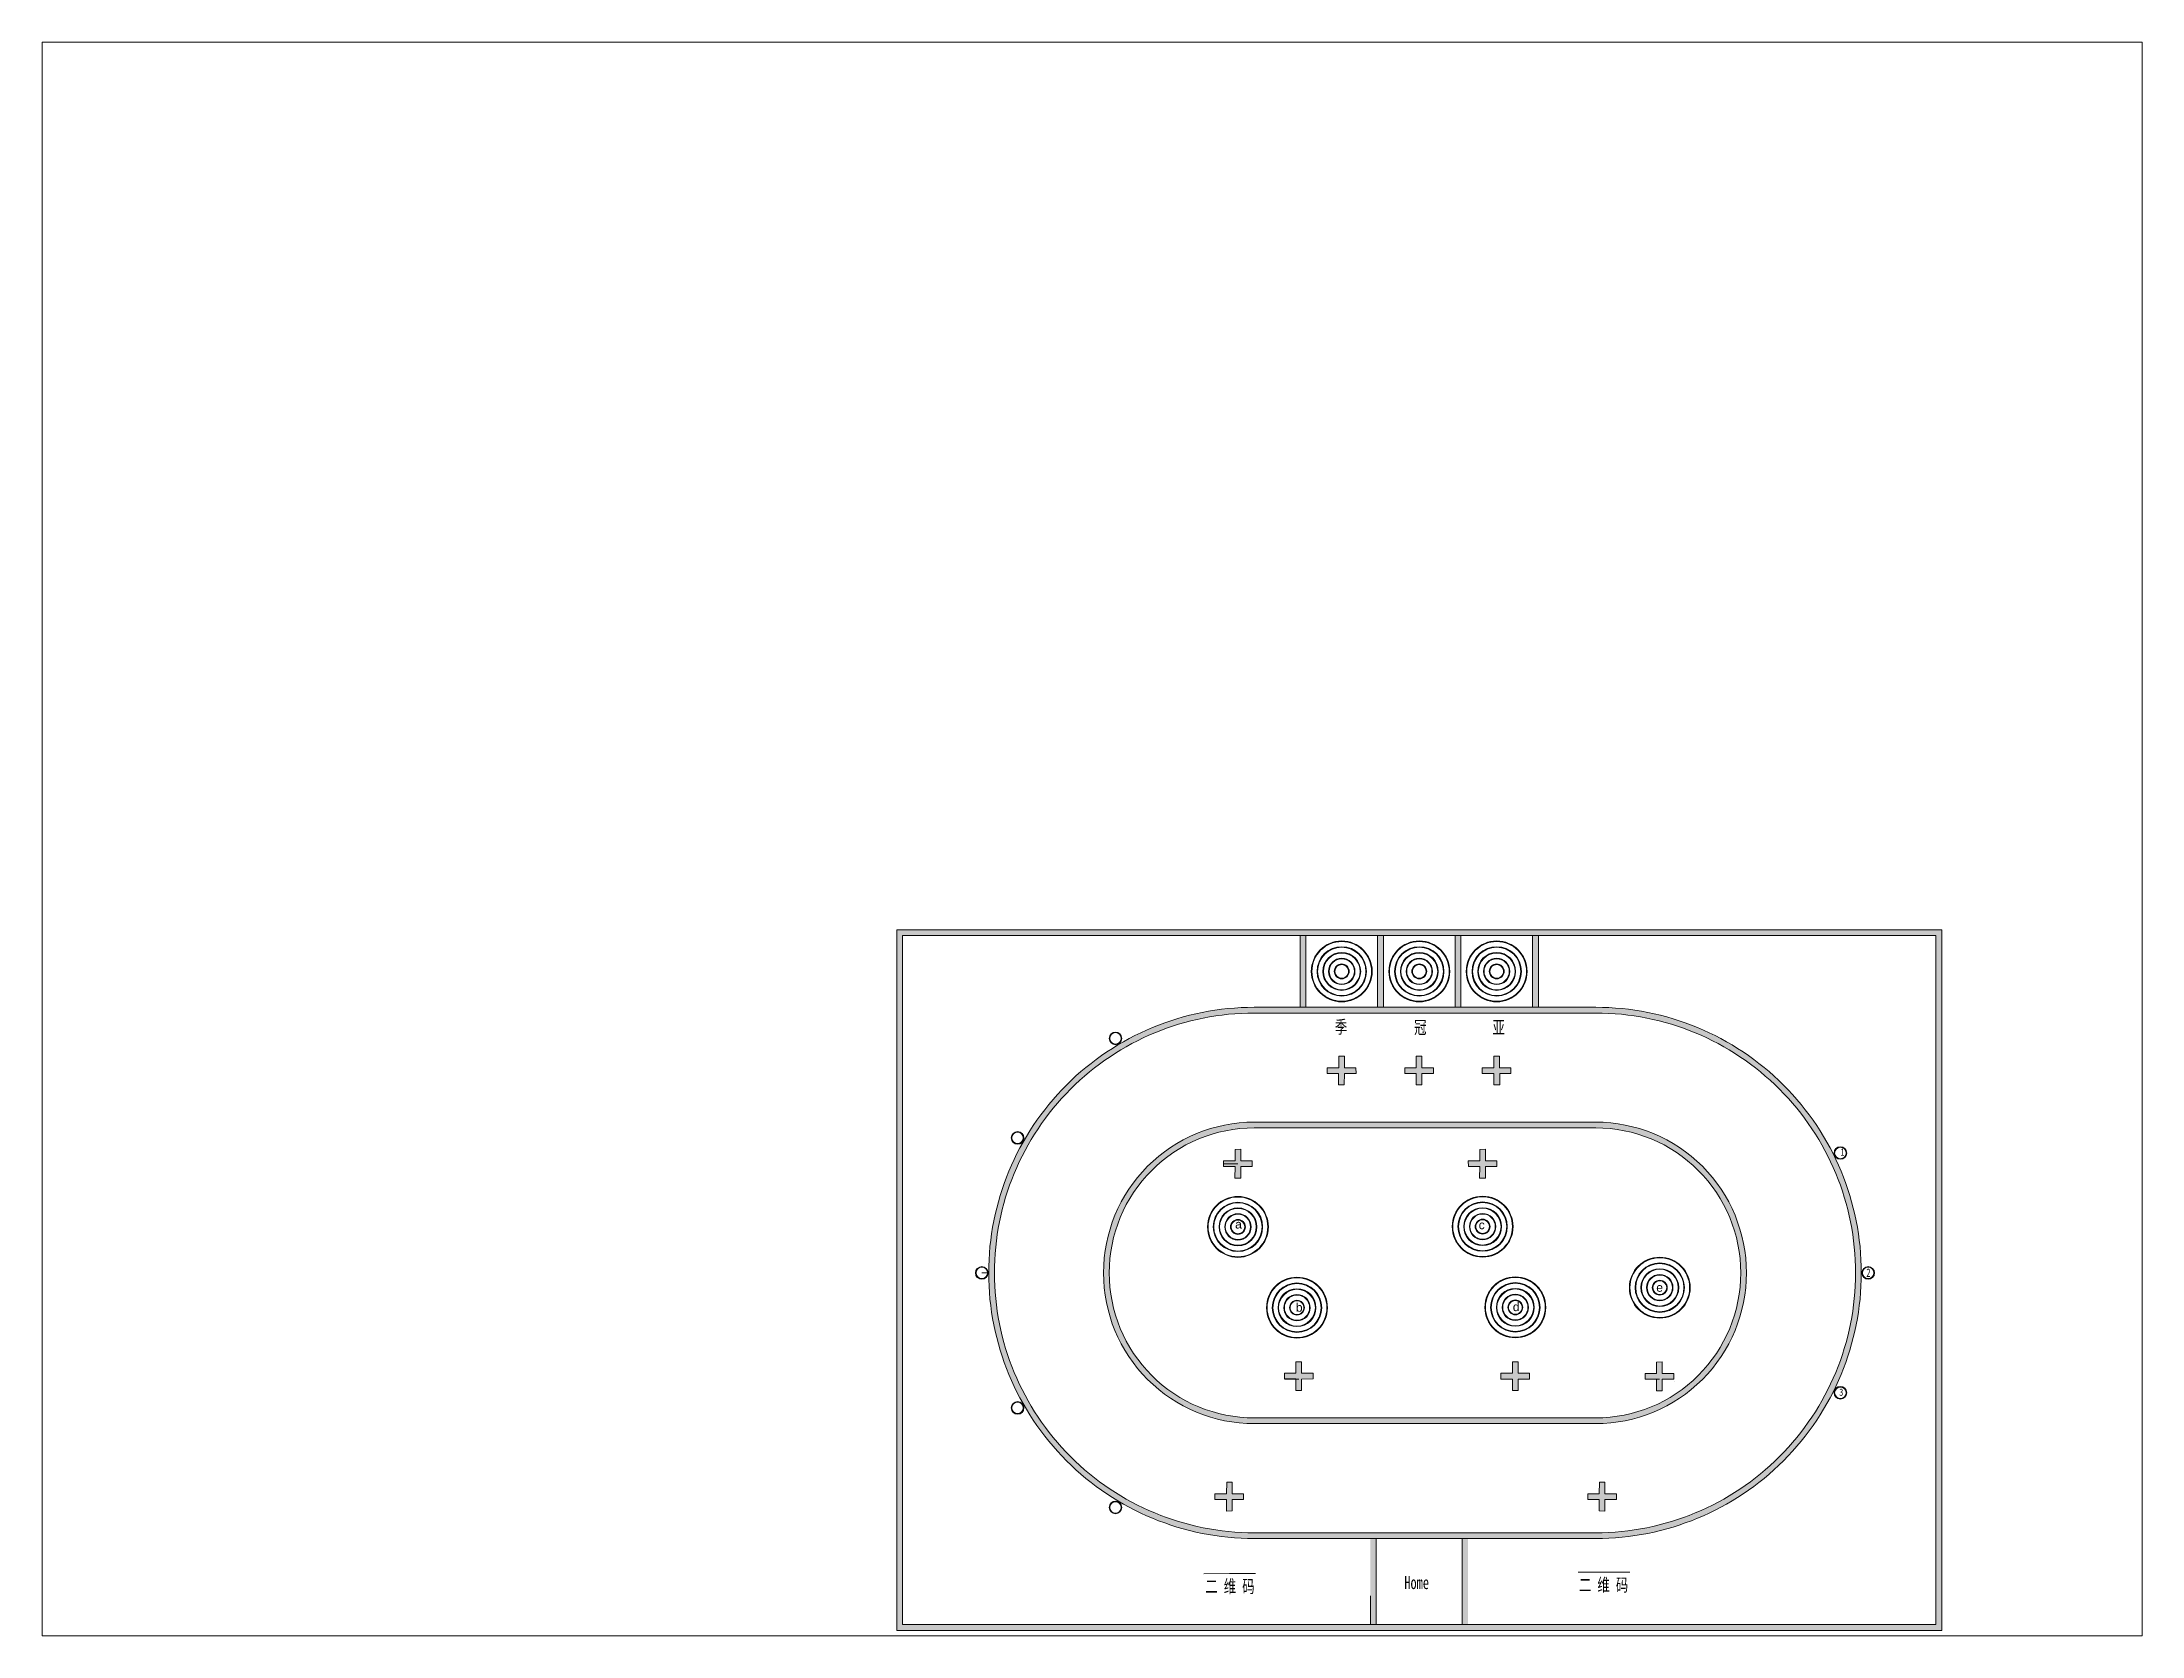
# Paper-space layout '布局2' of a CAD drawing. Header units: millimetres. Extents: x 26 to 231, y 20 to 176.
# The model-space entities are those that its viewports show. They can reach past a viewport. Long polylines and large blocks are cut down to what shows.
import ezdxf

# ---------------------------------------------------------------- set-up
doc = ezdxf.new("R2010")
doc.units = ezdxf.units.MM
doc.linetypes.add('CENTER', pattern=[50.8, 31.75, -6.35, 6.35, -6.35])
doc.layers.add('中心线', color=7, linetype='CENTER')
doc.layers.add('细实线', color=7, linetype='Continuous')
doc.layers.add('粗实线', color=7, linetype='Continuous', lineweight=50)
doc.styles.add('仿宋', font='simfang.ttf', dxfattribs={"width": 0.7, "height": 5})
doc.styles.add('数字', font='gbeitc.shx', dxfattribs={"width": 0.7, "height": 50})
doc.styles.add('数字3.5', font='gbeitc.shx', dxfattribs={"width": 0.7, "height": 3.5, "bigfont": 'bigfont.shx'})
doc.styles.add('注释文字', font='arial.ttf')

psp = doc.layouts.new('布局2')

msp = doc.modelspace()

# ---------------------------------------------------------------- texts
at = {"color": 18, "lineweight": 0, "true_color": 0x000000, "attachment_point": 1, "style": '仿宋'}
for s, width, gutter_width, insert, char_height in [('1', 40, 126, (13379.5, 5372.4), 25.2), ('2 ', 16.22, 144.6, (13469.9, 4954), 28.92), ('\\pt0;3 ', 54.582, 125.6, (13375.4, 4536), 25.11)]:
    msp.add_mtext_dynamic_manual_height_columns(s, width=width, gutter_width=gutter_width, heights=[0], dxfattribs=dict(at, insert=insert, char_height=char_height))
at = {"layer": '粗实线', "color": 18, "lineweight": 0, "true_color": 0x000000, "char_height": 30, "rotation": 359.96782, "style": '注释文字'}
for s, insert, width, attachment_point in [('a', (11271, 5123.4), 30, 1), ('c', (12119.5, 5121), 25.949, 1), ('b', (11482.4, 4833.6), 25.949, 1), ('d', (12238.4, 4835.6), 45, 1), ('e', (12749.7, 4887.9), 25.949, 5)]:
    msp.add_mtext(s, dxfattribs=dict(at, insert=insert, width=width, attachment_point=attachment_point))
at = {"layer": '粗实线', "lineweight": 120, "insert": (11860.4, 3882.7), "char_height": 45, "attachment_point": 1, "style": '仿宋'}
msp.add_mtext_dynamic_manual_height_columns('\\pt6.01065;Home ', width=12.568, gutter_width=225, heights=[0], dxfattribs=at)
at = {"layer": '粗实线', "color": 18, "lineweight": 0, "true_color": 0x000000, "insert": (12468.5, 3874.7), "char_height": 45, "attachment_point": 1, "style": '数字'}
msp.add_mtext_dynamic_manual_height_columns('{\\fSimSun|b0|i0|c134|p2;二 维 码}', width=196.833, gutter_width=17.5, heights=[66.2], dxfattribs=at)
at = {"layer": '粗实线', "color": 18, "lineweight": 0, "true_color": 0x000000, "insert": (11338.6, 3869.8), "char_height": 45, "attachment_point": 3, "rotation": 0.10868, "style": '数字'}
msp.add_mtext_dynamic_manual_height_columns('{\\fSimSun|b0|i0|c134|p2;二 维 码}', width=196.833, gutter_width=17.5, heights=[66.2], dxfattribs=at)
at = {"layer": '细实线', "color": 18, "lineweight": 0, "true_color": 0x000000, "char_height": 45, "attachment_point": 1}
for s, width, insert, style in [('{\\fSimSun|b0|i0|c134|p2;季}', 111.679, (11618.3, 5818.1), '数字3.5'), ('{\\fSimSun|b0|i0|c134|p2;冠}', 66.287, (11894.6, 5816.5), '数字'), ('{\\fSimSun|b0|i0|c134|p2;亚}', 77.094, (12167.7, 5816.1), '数字3.5')]:
    msp.add_mtext_dynamic_manual_height_columns(s, width=width, gutter_width=17.5, heights=[0], dxfattribs=dict(at, insert=insert, style=style))

# ---------------------------------------------------------------- hatches: boundary and pattern name
at = {"lineweight": 0, "true_color": 0x000000}
h = msp.add_hatch(color=18, dxfattribs=at)
h.dxf.hatch_style = 1
h.paths.add_polyline_path([(13732.3, 6133.8), (10092.3, 6133.8), (10092.3, 3693.8), (13732.3, 3693.8)])
h.paths.add_polyline_path([(10112.3, 6113.8), (11912.3, 6113.8), (13712.3, 6113.8), (13712.3, 3713.8), (10112.3, 3713.8)], flags=16)
h = msp.add_hatch(color=18, dxfattribs=at)
h.dxf.hatch_style = 1
h.paths.add_polyline_path([(11517.3, 6113.8), (11497.3, 6113.8), (11497.3, 5863.8), (11517.3, 5863.8)])
h = msp.add_hatch(color=18, dxfattribs=at)
h.dxf.hatch_style = 1
h.paths.add_polyline_path([(11787.3, 6113.8), (11767.3, 6113.8), (11767.3, 5863.8), (11787.3, 5863.8)])
h = msp.add_hatch(color=18, dxfattribs=at)
h.dxf.hatch_style = 1
h.paths.add_polyline_path([(12037.3, 6113.8), (12057.3, 6113.8), (12057.3, 5863.8), (12037.3, 5863.8)])
h = msp.add_hatch(color=18, dxfattribs=at)
h.dxf.hatch_style = 1
h.paths.add_polyline_path([(12307.3, 6113.8), (12327.3, 6113.8), (12327.3, 5863.8), (12307.3, 5863.8)])
h = msp.add_hatch(color=18, dxfattribs=at)
h.dxf.hatch_style = 1
h.paths.add_polyline_path([(12527.3, 5863.8), (11337.3, 5863.8, 0.414214), (10412.3, 4938.8, 0.414214), (11337.3, 4013.8), (12527.3, 4013.8, 0.414214), (13452.3, 4938.8, 0.414214)])
h.paths.add_polyline_path([(11337.3, 5843.8), (12527.3, 5843.8, -0.414214), (13432.3, 4938.8, -0.414214), (12527.3, 4033.8), (11337.3, 4033.8, -0.414214), (10432.3, 4938.8, -0.414214)], flags=16)
h.paths.add_polyline_path([(11337.3, 5463.8), (12527.3, 5463.8, -0.414214), (13052.3, 4938.8, -0.414214), (12527.3, 4413.8), (11337.3, 4413.8, -0.414214), (10812.3, 4938.8, -0.414214)], flags=0)
h.paths.add_polyline_path([(11337.3, 5443.8), (12527.3, 5443.8, -0.414214), (13032.3, 4938.8, -0.414214), (12527.3, 4433.8), (11337.3, 4433.8, -0.414214), (10832.3, 4938.8, -0.414214)], flags=0)
h.paths.add_polyline_path([(11174.7, 5099, -1), (11386.7, 5099, -1)], flags=0)
h.paths.add_polyline_path([(11176.7, 5099, -1), (11384.7, 5099, -1)], flags=0)
h.paths.add_polyline_path([(11194.7, 5099, -1), (11366.7, 5099, -1)], flags=0)
h.paths.add_polyline_path([(11196.7, 5099, -1), (11364.7, 5099, -1)], flags=0)
h.paths.add_polyline_path([(11214.7, 5099, -1), (11346.7, 5099, -1)], flags=0)
h.paths.add_polyline_path([(11216.7, 5099, -1), (11344.7, 5099, -1)], flags=0)
h.paths.add_polyline_path([(11234.7, 5099, -1), (11326.7, 5099, -1)], flags=0)
h.paths.add_polyline_path([(11236.7, 5099, -1), (11324.7, 5099, -1)], flags=0)
h.paths.add_polyline_path([(11254.7, 5099, -1), (11306.7, 5099, -1)], flags=0)
h.paths.add_polyline_path([(11256.7, 5099, -1), (11304.7, 5099, -1)], flags=0)
h.paths.add_polyline_path([(11230.9, 5309.5), (11230.7, 5329.5), (11270.7, 5329.4), (11270.9, 5369), (11290.9, 5369.4), (11290.8, 5329.4), (11330.7, 5329.3), (11330.7, 5309.8), (11330.7, 5309.5), (11330.7, 5309.5), (11290.7, 5309.1), (11290.3, 5269.1), (11270.3, 5269), (11270.6, 5309.6)], flags=0)
h.paths.add_polyline_path([(11592.4, 4817.7, -1), (11380.4, 4817.7, -1)], flags=0)
h.paths.add_polyline_path([(11590.4, 4817.7, -1), (11382.4, 4817.7, -1)], flags=0)
h.paths.add_polyline_path([(11572.4, 4817.7, -1), (11400.4, 4817.7, -1)], flags=0)
h.paths.add_polyline_path([(11570.4, 4817.7, -1), (11402.4, 4817.7, -1)], flags=0)
h.paths.add_polyline_path([(11552.4, 4817.7, -1), (11420.4, 4817.7, -1)], flags=0)
h.paths.add_polyline_path([(11550.4, 4817.7, -1), (11422.4, 4817.7, -1)], flags=0)
h.paths.add_polyline_path([(11532.4, 4817.7, -1), (11440.4, 4817.7, -1)], flags=0)
h.paths.add_polyline_path([(11530.4, 4817.7, -1), (11442.4, 4817.7, -1)], flags=0)
h.paths.add_polyline_path([(11512.4, 4817.7, -1), (11460.4, 4817.7, -1)], flags=0)
h.paths.add_polyline_path([(11510.4, 4817.7, -1), (11462.4, 4817.7, -1)], flags=0)
h.paths.add_polyline_path([(11442.4, 4589.3), (11482.3, 4589.3), (11482.6, 4628.8), (11502.6, 4629.3), (11502.5, 4589.3), (11542.4, 4589.1), (11542.4, 4569.6), (11542.4, 4569.3), (11542.3, 4569.3), (11502.3, 4569), (11502, 4529), (11482, 4528.8), (11482.2, 4569.2), (11442.6, 4569.2)], flags=0)
h.paths.add_polyline_path([(11241.5, 4209.6), (11250.2, 4209.7), (11250.2, 4209.7), (11260.2, 4209.7), (11260.5, 4169.8), (11300.3, 4169.5), (11300.3, 4149.5), (11260.6, 4149.6), (11260.9, 4109.7), (11240.9, 4109.6), (11241.1, 4149.6), (11200.3, 4149.7), (11200.3, 4169.7), (11241.3, 4169.7)], flags=0)
h.paths.add_polyline_path([(11592, 5633.2), (11591.8, 5653.2), (11631.8, 5653.2), (11631.8, 5693.2), (11641.8, 5693.2), (11651.8, 5693.2), (11651.6, 5653.2), (11691.8, 5653.2), (11692, 5633.2), (11651.5, 5633.2), (11651.2, 5593.4), (11631.2, 5593.4), (11631.2, 5633.2)], flags=0)
h.paths.add_polyline_path([(11861.8, 5633.2), (11861.6, 5653.2), (11901.6, 5653.2), (11901.6, 5693.2), (11921.6, 5693.2), (11921.4, 5653.2), (11961.6, 5653.2), (11961.8, 5633.2), (11921.2, 5633.2), (11921, 5593.2), (11901, 5593.4), (11901, 5633.2)], flags=0)
h.paths.add_polyline_path([(12027.1, 5099.9, -1), (12239.1, 5099.9, -1)], flags=0)
h.paths.add_polyline_path([(12029.1, 5099.9, -1), (12237.1, 5099.9, -1)], flags=0)
h.paths.add_polyline_path([(12047.1, 5099.9, -1), (12219.1, 5099.9, -1)], flags=0)
h.paths.add_polyline_path([(12049.1, 5099.9, -1), (12217.1, 5099.9, -1)], flags=0)
h.paths.add_polyline_path([(12067.1, 5099.9, -1), (12199.1, 5099.9, -1)], flags=0)
h.paths.add_polyline_path([(12069.1, 5099.9, -1), (12197.1, 5099.9, -1)], flags=0)
h.paths.add_polyline_path([(12087.1, 5099.9, -1), (12179.1, 5099.9, -1)], flags=0)
h.paths.add_polyline_path([(12089.1, 5099.9, -1), (12177.1, 5099.9, -1)], flags=0)
h.paths.add_polyline_path([(12083.3, 5309.5), (12083.1, 5329.5), (12123.1, 5329.4), (12123.3, 5369), (12143.3, 5369.4), (12143.2, 5329.4), (12183.1, 5329.3), (12183.1, 5309.8), (12183.1, 5309.5), (12183.1, 5309.5), (12143.1, 5309.1), (12142.7, 5269.1), (12122.7, 5269), (12123, 5309.6)], flags=0)
h.paths.add_polyline_path([(12107.1, 5099.9, -1), (12159.1, 5099.9, -1)], flags=0)
h.paths.add_polyline_path([(12109.1, 5099.9, -1), (12157.1, 5099.9, -1)], flags=0)
h.paths.add_polyline_path([(12353, 4818.8, -1), (12141, 4818.8, -1)], flags=0)
h.paths.add_polyline_path([(12351, 4818.8, -1), (12143, 4818.8, -1)], flags=0)
h.paths.add_polyline_path([(12333, 4818.8, -1), (12161, 4818.8, -1)], flags=0)
h.paths.add_polyline_path([(12331, 4818.8, -1), (12163, 4818.8, -1)], flags=0)
h.paths.add_polyline_path([(12313, 4818.8, -1), (12181, 4818.8, -1)], flags=0)
h.paths.add_polyline_path([(12311, 4818.8, -1), (12183, 4818.8, -1)], flags=0)
h.paths.add_polyline_path([(12293, 4818.8, -1), (12201, 4818.8, -1)], flags=0)
h.paths.add_polyline_path([(12291, 4818.8, -1), (12203, 4818.8, -1)], flags=0)
h.paths.add_polyline_path([(12131.7, 5633.2), (12131.8, 5653.2), (12172.1, 5653.2), (12171.8, 5693.2), (12181.8, 5693.2), (12191.8, 5693.2), (12191.8, 5653.2), (12231.8, 5653.2), (12231.8, 5633.2), (12192.5, 5633.2), (12192.5, 5593.4), (12172.5, 5593.2), (12172.2, 5633.2)], flags=0)
h.paths.add_polyline_path([(12273, 4818.8, -1), (12221, 4818.8, -1)], flags=0)
h.paths.add_polyline_path([(12271, 4818.8, -1), (12223, 4818.8, -1)], flags=0)
h.paths.add_polyline_path([(12196.8, 4589.2), (12237.2, 4589.2), (12237.3, 4628.8), (12247, 4628.8), (12257, 4628.9), (12257, 4589.2), (12296.8, 4589.2), (12296.6, 4578.5), (12296.7, 4568.5), (12257, 4568.8), (12257, 4528.9), (12237, 4528.8), (12237.1, 4568.9), (12196.7, 4569.2)], flags=0)
h.paths.add_polyline_path([(12856.3, 4887.4, -1), (12644.3, 4887.4, -1)], flags=0)
h.paths.add_polyline_path([(12854.3, 4887.4, -1), (12646.3, 4887.4, -1)], flags=0)
h.paths.add_polyline_path([(12836.3, 4887.4, -1), (12664.3, 4887.4, -1)], flags=0)
h.paths.add_polyline_path([(12834.3, 4887.4, -1), (12666.3, 4887.4, -1)], flags=0)
h.paths.add_polyline_path([(12499.7, 4169.5), (12539.5, 4169.8), (12539.8, 4209.7), (12549.8, 4209.7), (12549.8, 4209.7), (12558.5, 4209.6), (12558.7, 4169.7), (12599.7, 4169.7), (12599.7, 4149.7), (12558.9, 4149.6), (12559.1, 4109.6), (12539.1, 4109.7), (12539.4, 4149.6), (12499.7, 4149.5)], flags=0)
h.paths.add_polyline_path([(12816.3, 4887.4, -1), (12684.3, 4887.4, -1)], flags=0)
h.paths.add_polyline_path([(12814.3, 4887.4, -1), (12686.3, 4887.4, -1)], flags=0)
h.paths.add_polyline_path([(12796.3, 4887.4, -1), (12704.3, 4887.4, -1)], flags=0)
h.paths.add_polyline_path([(12794.3, 4887.4, -1), (12706.3, 4887.4, -1)], flags=0)
h.paths.add_polyline_path([(12776.3, 4887.4, -1), (12724.3, 4887.4, -1)], flags=0)
h.paths.add_polyline_path([(12774.3, 4887.4, -1), (12726.3, 4887.4, -1)], flags=0)
h.paths.add_polyline_path([(12699, 4589), (12738.9, 4588.9), (12739.1, 4628.5), (12759.1, 4628.9), (12759.1, 4588.9), (12799, 4588.8), (12799, 4569.3), (12799, 4569), (12798.9, 4569), (12758.9, 4568.6), (12758.5, 4528.6), (12738.5, 4528.5), (12738.8, 4569.1), (12699.1, 4569)], flags=0)
h.paths.add_polyline_path([(12730.6, 4856.8), (12769, 4856.8), (12769, 4918.6), (12730.7, 4918.6)], flags=8)
h.paths.add_polyline_path([(11472.1, 4787.2), (11510.4, 4787.2), (11510.5, 4849), (11472.2, 4849)], flags=8)
h.paths.add_polyline_path([(12229.4, 4789.3), (12267.7, 4789.2), (12267.8, 4851.1), (12229.4, 4851.1)], flags=8)
h.paths.add_polyline_path([(12110.3, 5074.6), (12146.3, 5074.6), (12146.3, 5136.4), (12110.4, 5136.4)], flags=8)
h.paths.add_polyline_path([(11261.9, 5077), (11300.2, 5077), (11300.3, 5138.8), (11262, 5138.9)], flags=8)
h.paths.add_polyline_path([(11880.9, 5745.9), (11948.5, 5745.9), (11948.5, 5832.8), (11880.9, 5832.8)], flags=8)
h.paths.add_polyline_path([(11605.1, 5745.5), (11672.7, 5745.5), (11672.7, 5832.3), (11605.1, 5832.3)], flags=8)
h.paths.add_polyline_path([(12154.3, 5746.8), (12221.9, 5746.8), (12221.9, 5833.7), (12154.3, 5833.7)], flags=8)
h = msp.add_hatch(color=18, dxfattribs=at)
h.dxf.hatch_style = 1
h.paths.add_polyline_path([(10876.1, 5755.6, 1), (10832.1, 5755.6, 1)])
h.paths.add_polyline_path([(10834.1, 5755.6, -1), (10874.1, 5755.6, -1)], flags=16)
h = msp.add_hatch(color=18, dxfattribs=at)
h.dxf.hatch_style = 1
h.paths.add_polyline_path([(10491, 5408.9, 1), (10535, 5408.9, 1)])
h.paths.add_polyline_path([(10533, 5408.9, -1), (10493, 5408.9, -1)], flags=16)
h = msp.add_hatch(color=18, dxfattribs=at)
h.dxf.hatch_style = 1
h.paths.add_polyline_path([(13052.3, 4938.8, 0.414214), (12527.3, 5463.8), (11337.3, 5463.8, 0.414214), (10812.3, 4938.8, 0.414214), (11337.3, 4413.8), (12527.3, 4413.8, 0.414214)])
h.paths.add_polyline_path([(10832.3, 4938.8, -0.414214), (11337.3, 5443.8), (12527.3, 5443.8, -0.414214), (13032.3, 4938.8, -0.414214), (12527.3, 4433.8), (11337.3, 4433.8, -0.414214)], flags=16)
h.paths.add_polyline_path([(11442.4, 4589.3), (11482.3, 4589.3), (11482.6, 4628.8), (11502.6, 4629.3), (11502.5, 4589.3), (11542.4, 4589.1), (11542.4, 4569.6), (11542.4, 4569.3), (11542.3, 4569.3), (11502.3, 4569), (11502, 4529), (11482, 4528.8), (11482.2, 4569.2), (11442.6, 4569.2)], flags=0)
h.paths.add_polyline_path([(11380.4, 4817.7, -1), (11592.4, 4817.7, -1)], flags=0)
h.paths.add_polyline_path([(11382.4, 4817.7, -1), (11590.4, 4817.7, -1)], flags=0)
h.paths.add_polyline_path([(11400.4, 4817.7, -1), (11572.4, 4817.7, -1)], flags=0)
h.paths.add_polyline_path([(11402.4, 4817.7, -1), (11570.4, 4817.7, -1)], flags=0)
h.paths.add_polyline_path([(11420.4, 4817.7, -1), (11552.4, 4817.7, -1)], flags=0)
h.paths.add_polyline_path([(11422.4, 4817.7, -1), (11550.4, 4817.7, -1)], flags=0)
h.paths.add_polyline_path([(11440.4, 4817.7, -1), (11532.4, 4817.7, -1)], flags=0)
h.paths.add_polyline_path([(11174.7, 5099, -1), (11386.7, 5099, -1)], flags=0)
h.paths.add_polyline_path([(11442.4, 4817.7, -1), (11530.4, 4817.7, -1)], flags=0)
h.paths.add_polyline_path([(11176.7, 5099, -1), (11384.7, 5099, -1)], flags=0)
h.paths.add_polyline_path([(11460.4, 4817.7, -1), (11512.4, 4817.7, -1)], flags=0)
h.paths.add_polyline_path([(11194.7, 5099, -1), (11366.7, 5099, -1)], flags=0)
h.paths.add_polyline_path([(11462.4, 4817.7, -1), (11510.4, 4817.7, -1)], flags=0)
h.paths.add_polyline_path([(11196.7, 5099, -1), (11364.7, 5099, -1)], flags=0)
h.paths.add_polyline_path([(11214.7, 5099, -1), (11346.7, 5099, -1)], flags=0)
h.paths.add_polyline_path([(11216.7, 5099, -1), (11344.7, 5099, -1)], flags=0)
h.paths.add_polyline_path([(11234.7, 5099, -1), (11326.7, 5099, -1)], flags=0)
h.paths.add_polyline_path([(11236.7, 5099, -1), (11324.7, 5099, -1)], flags=0)
h.paths.add_polyline_path([(11254.7, 5099, -1), (11306.7, 5099, -1)], flags=0)
h.paths.add_polyline_path([(11256.7, 5099, -1), (11304.7, 5099, -1)], flags=0)
h.paths.add_polyline_path([(11270.3, 5269), (11270.6, 5309.6), (11230.9, 5309.5), (11230.7, 5329.5), (11270.7, 5329.4), (11270.9, 5369), (11290.9, 5369.4), (11290.8, 5329.4), (11330.7, 5329.3), (11330.7, 5309.8), (11330.7, 5309.5), (11330.7, 5309.5), (11290.7, 5309.1), (11290.3, 5269.1)], flags=0)
h.paths.add_polyline_path([(12027.1, 5099.9, -1), (12239.1, 5099.9, -1)], flags=0)
h.paths.add_polyline_path([(12029.1, 5099.9, -1), (12237.1, 5099.9, -1)], flags=0)
h.paths.add_polyline_path([(12141, 4818.8, -1), (12353, 4818.8, -1)], flags=0)
h.paths.add_polyline_path([(12143, 4818.8, -1), (12351, 4818.8, -1)], flags=0)
h.paths.add_polyline_path([(12047.1, 5099.9, -1), (12219.1, 5099.9, -1)], flags=0)
h.paths.add_polyline_path([(12049.1, 5099.9, -1), (12217.1, 5099.9, -1)], flags=0)
h.paths.add_polyline_path([(12161, 4818.8, -1), (12333, 4818.8, -1)], flags=0)
h.paths.add_polyline_path([(12163, 4818.8, -1), (12331, 4818.8, -1)], flags=0)
h.paths.add_polyline_path([(12067.1, 5099.9, -1), (12199.1, 5099.9, -1)], flags=0)
h.paths.add_polyline_path([(12069.1, 5099.9, -1), (12197.1, 5099.9, -1)], flags=0)
h.paths.add_polyline_path([(12196.7, 4569.2), (12196.8, 4589.2), (12237.2, 4589.2), (12237.3, 4628.8), (12247, 4628.8), (12257, 4628.9), (12257, 4589.2), (12296.8, 4589.2), (12296.6, 4578.5), (12296.7, 4568.5), (12257, 4568.8), (12257, 4528.9), (12237, 4528.8), (12237.1, 4568.9)], flags=0)
h.paths.add_polyline_path([(12181, 4818.8, -1), (12313, 4818.8, -1)], flags=0)
h.paths.add_polyline_path([(12183, 4818.8, -1), (12311, 4818.8, -1)], flags=0)
h.paths.add_polyline_path([(12087.1, 5099.9, -1), (12179.1, 5099.9, -1)], flags=0)
h.paths.add_polyline_path([(12089.1, 5099.9, -1), (12177.1, 5099.9, -1)], flags=0)
h.paths.add_polyline_path([(12201, 4818.8, -1), (12293, 4818.8, -1)], flags=0)
h.paths.add_polyline_path([(12203, 4818.8, -1), (12291, 4818.8, -1)], flags=0)
h.paths.add_polyline_path([(12107.1, 5099.9, -1), (12159.1, 5099.9, -1)], flags=0)
h.paths.add_polyline_path([(12109.1, 5099.9, -1), (12157.1, 5099.9, -1)], flags=0)
h.paths.add_polyline_path([(12221, 4818.8, -1), (12273, 4818.8, -1)], flags=0)
h.paths.add_polyline_path([(12223, 4818.8, -1), (12271, 4818.8, -1)], flags=0)
h.paths.add_polyline_path([(12083.3, 5309.5), (12083.1, 5329.5), (12123.1, 5329.4), (12123.3, 5369), (12143.3, 5369.4), (12143.2, 5329.4), (12183.1, 5329.3), (12183.1, 5309.8), (12183.1, 5309.5), (12183.1, 5309.5), (12143.1, 5309.1), (12142.7, 5269.1), (12122.7, 5269), (12123, 5309.6)], flags=0)
h.paths.add_polyline_path([(12644.3, 4887.4, -1), (12856.3, 4887.4, -1)], flags=0)
h.paths.add_polyline_path([(12646.3, 4887.4, -1), (12854.3, 4887.4, -1)], flags=0)
h.paths.add_polyline_path([(12664.3, 4887.4, -1), (12836.3, 4887.4, -1)], flags=0)
h.paths.add_polyline_path([(12666.3, 4887.4, -1), (12834.3, 4887.4, -1)], flags=0)
h.paths.add_polyline_path([(12699, 4589), (12738.9, 4588.9), (12739.1, 4628.5), (12759.1, 4628.9), (12759.1, 4588.9), (12799, 4588.8), (12799, 4569.3), (12799, 4569), (12798.9, 4569), (12758.9, 4568.6), (12758.5, 4528.6), (12738.5, 4528.5), (12738.8, 4568.5), (12699.1, 4568.5)], flags=0)
h.paths.add_polyline_path([(12684.3, 4887.4, -1), (12816.3, 4887.4, -1)], flags=0)
h.paths.add_polyline_path([(12686.3, 4887.4, -1), (12814.3, 4887.4, -1)], flags=0)
h.paths.add_polyline_path([(12704.3, 4887.4, -1), (12796.3, 4887.4, -1)], flags=0)
h.paths.add_polyline_path([(12706.3, 4887.4, -1), (12794.3, 4887.4, -1)], flags=0)
h.paths.add_polyline_path([(12724.3, 4887.4, -1), (12776.3, 4887.4, -1)], flags=0)
h.paths.add_polyline_path([(12726.3, 4887.4, -1), (12774.3, 4887.4, -1)], flags=0)
h.paths.add_polyline_path([(12730.6, 4856.8), (12769, 4856.8), (12769, 4918.6), (12730.7, 4918.6)], flags=8)
h.paths.add_polyline_path([(11472.1, 4787.2), (11510.4, 4787.2), (11510.5, 4849), (11472.2, 4849)], flags=8)
h.paths.add_polyline_path([(12229.4, 4789.3), (12267.7, 4789.2), (12267.8, 4851.1), (12229.4, 4851.1)], flags=8)
h.paths.add_polyline_path([(12110.3, 5074.6), (12146.3, 5074.6), (12146.3, 5136.4), (12110.4, 5136.4)], flags=8)
h.paths.add_polyline_path([(11261.9, 5077), (11300.2, 5077), (11300.3, 5138.8), (11262, 5138.9)], flags=8)
h = msp.add_hatch(color=18, dxfattribs=at)
h.dxf.hatch_style = 1
h.paths.add_polyline_path([(13401.5, 5356.3, 1), (13357.5, 5356.3, 1)])
h.paths.add_polyline_path([(13359.5, 5356.3, -1), (13399.5, 5356.3, -1)], flags=16)
h = msp.add_hatch(color=18, dxfattribs=at)
h.dxf.hatch_style = 1
h.paths.add_polyline_path([(10366.3, 4938.8), (10368.3, 4938.8, -1), (10408.3, 4938.8), (10410.3, 4938.8, 1)])
h = msp.add_hatch(color=18, dxfattribs=at)
h.dxf.hatch_style = 1
h.paths.add_polyline_path([(10410.3, 4938.8), (10408.3, 4938.8, -1), (10368.3, 4938.8), (10366.3, 4938.8, 1)])
h = msp.add_hatch(color=18, dxfattribs=at)
h.dxf.hatch_style = 1
h.paths.add_polyline_path([(13454.3, 4938.8, 1), (13498.3, 4938.8, 1)])
h.paths.add_polyline_path([(13496.3, 4938.8, -1), (13456.3, 4938.8, -1)], flags=16)
h = msp.add_hatch(color=18, dxfattribs=at)
h.dxf.hatch_style = 1
h.paths.add_polyline_path([(12799, 4588.8), (12759.1, 4588.9), (12759.1, 4628.9), (12739.1, 4628.5), (12738.9, 4588.9), (12699, 4589), (12699.1, 4569), (12738.8, 4569.1), (12738.5, 4528.5), (12758.5, 4528.6), (12758.9, 4568.6), (12799, 4569), (12799, 4569.3)])
h = msp.add_hatch(color=18, dxfattribs=at)
h.dxf.hatch_style = 1
h.paths.add_polyline_path([(13357.5, 4521.4, 1), (13401.5, 4521.4, 1)])
h.paths.add_polyline_path([(13399.5, 4521.4, -1), (13359.5, 4521.4, -1)], flags=16)
h = msp.add_hatch(color=18, dxfattribs=at)
h.dxf.hatch_style = 1
h.paths.add_polyline_path([(10491, 4468.7, 1), (10535, 4468.7, 1)])
h.paths.add_polyline_path([(10533, 4468.7, -1), (10493, 4468.7, -1)], flags=16)
h = msp.add_hatch(color=18, dxfattribs=at)
h.dxf.hatch_style = 1
h.paths.add_polyline_path([(10832.1, 4122.1, 1), (10876.1, 4122.1, 1)])
h.paths.add_polyline_path([(10834.1, 4122.1, -1), (10874.1, 4122.1, -1)], flags=16)
h = msp.add_hatch(color=18, dxfattribs=at)
h.dxf.hatch_style = 1
h.paths.add_polyline_path([(11762.3, 4013.8), (11742.3, 4013.8), (11742.3, 3713.8), (11762.3, 3713.8)])
h = msp.add_hatch(color=18, dxfattribs=at)
h.dxf.hatch_style = 1
h.paths.add_polyline_path([(12082.3, 4013.8), (12062.3, 4013.8), (12062.3, 3713.8), (12082.3, 3713.8)])
at = {"layer": '中心线', "lineweight": 0, "true_color": 0x000000}
h = msp.add_hatch(color=18, dxfattribs=at)
h.dxf.hatch_style = 1
h.paths.add_polyline_path([(11691.8, 5653.2), (11651.6, 5653.2), (11651.8, 5693.2), (11631.8, 5693.2), (11631.8, 5653.2), (11591.8, 5653.2), (11592, 5633.2), (11631.2, 5633.2), (11631.2, 5593.4), (11651.2, 5593.4), (11651.5, 5633.2), (11692, 5633.2)])
h = msp.add_hatch(color=18, dxfattribs=at)
h.dxf.hatch_style = 1
h.paths.add_polyline_path([(11961.6, 5653.2), (11921.4, 5653.2), (11921.6, 5693.2), (11901.6, 5693.2), (11901.6, 5653.2), (11861.6, 5653.2), (11861.8, 5633.2), (11901, 5633.2), (11901, 5593.4), (11921, 5593.2), (11921.2, 5633.2), (11961.8, 5633.2)])
h = msp.add_hatch(color=18, dxfattribs=at)
h.dxf.hatch_style = 1
h.paths.add_polyline_path([(12231.8, 5653.2), (12191.8, 5653.2), (12191.8, 5693.2), (12171.8, 5693.2), (12172.1, 5653.2), (12131.8, 5653.2), (12131.7, 5633.2), (12172.2, 5633.2), (12172.5, 5593.2), (12192.5, 5593.4), (12192.5, 5633.2), (12231.7, 5633.2), (12231.8, 5633.2)])
at = {"layer": '细实线', "lineweight": 0, "true_color": 0x000000}
h = msp.add_hatch(color=18, dxfattribs=at)
h.dxf.hatch_style = 1
h.paths.add_polyline_path([(11536.3, 5988.8, 1), (11748.3, 5988.8, 1)])
h.paths.add_polyline_path([(11746.3, 5988.8, -1), (11538.3, 5988.8, -1)], flags=16)
h.paths.add_polyline_path([(11728.3, 5988.8, -1), (11556.3, 5988.8, -1)], flags=0)
h.paths.add_polyline_path([(11726.3, 5988.8, -1), (11558.3, 5988.8, -1)], flags=0)
h.paths.add_polyline_path([(11708.3, 5988.8, -1), (11576.3, 5988.8, -1)], flags=0)
h.paths.add_polyline_path([(11706.3, 5988.8, -1), (11578.3, 5988.8, -1)], flags=0)
h.paths.add_polyline_path([(11688.3, 5988.8, -1), (11596.3, 5988.8, -1)], flags=0)
h.paths.add_polyline_path([(11686.3, 5988.8, -1), (11598.3, 5988.8, -1)], flags=0)
h.paths.add_polyline_path([(11668.3, 5988.8, -1), (11616.3, 5988.8, -1)], flags=0)
h.paths.add_polyline_path([(11666.3, 5988.8, -1), (11618.3, 5988.8, -1)], flags=0)
h = msp.add_hatch(color=18, dxfattribs=at)
h.dxf.hatch_style = 1
h.paths.add_polyline_path([(11556.3, 5988.8, 1), (11728.3, 5988.8, 1)])
h.paths.add_polyline_path([(11726.3, 5988.8, -1), (11558.3, 5988.8, -1)], flags=16)
h.paths.add_polyline_path([(11708.3, 5988.8, -1), (11576.3, 5988.8, -1)], flags=0)
h.paths.add_polyline_path([(11706.3, 5988.8, -1), (11578.3, 5988.8, -1)], flags=0)
h.paths.add_polyline_path([(11688.3, 5988.8, -1), (11596.3, 5988.8, -1)], flags=0)
h.paths.add_polyline_path([(11686.3, 5988.8, -1), (11598.3, 5988.8, -1)], flags=0)
h.paths.add_polyline_path([(11668.3, 5988.8, -1), (11616.3, 5988.8, -1)], flags=0)
h.paths.add_polyline_path([(11666.3, 5988.8, -1), (11618.3, 5988.8, -1)], flags=0)
h = msp.add_hatch(color=18, dxfattribs=at)
h.dxf.hatch_style = 1
h.paths.add_polyline_path([(11806.5, 5988.8, 1), (12018.5, 5988.8, 1)])
h.paths.add_polyline_path([(12016.5, 5988.8, -1), (11808.5, 5988.8, -1)], flags=16)
h.paths.add_polyline_path([(11998.5, 5988.8, -1), (11826.5, 5988.8, -1)], flags=0)
h.paths.add_polyline_path([(11996.5, 5988.8, -1), (11828.5, 5988.8, -1)], flags=0)
h.paths.add_polyline_path([(11978.5, 5988.8, -1), (11846.5, 5988.8, -1)], flags=0)
h.paths.add_polyline_path([(11976.5, 5988.8, -1), (11848.5, 5988.8, -1)], flags=0)
h.paths.add_polyline_path([(11958.5, 5988.8, -1), (11866.5, 5988.8, -1)], flags=0)
h.paths.add_polyline_path([(11956.5, 5988.8, -1), (11868.5, 5988.8, -1)], flags=0)
h.paths.add_polyline_path([(11938.5, 5988.8, -1), (11886.5, 5988.8, -1)], flags=0)
h.paths.add_polyline_path([(11936.5, 5988.8, -1), (11888.5, 5988.8, -1)], flags=0)
h = msp.add_hatch(color=18, dxfattribs=at)
h.dxf.hatch_style = 1
h.paths.add_polyline_path([(11826.5, 5988.8, 1), (11998.5, 5988.8, 1)])
h.paths.add_polyline_path([(11996.5, 5988.8, -1), (11828.5, 5988.8, -1)], flags=16)
h.paths.add_polyline_path([(11978.5, 5988.8, -1), (11846.5, 5988.8, -1)], flags=0)
h.paths.add_polyline_path([(11976.5, 5988.8, -1), (11848.5, 5988.8, -1)], flags=0)
h.paths.add_polyline_path([(11958.5, 5988.8, -1), (11866.5, 5988.8, -1)], flags=0)
h.paths.add_polyline_path([(11956.5, 5988.8, -1), (11868.5, 5988.8, -1)], flags=0)
h.paths.add_polyline_path([(11938.5, 5988.8, -1), (11886.5, 5988.8, -1)], flags=0)
h.paths.add_polyline_path([(11936.5, 5988.8, -1), (11888.5, 5988.8, -1)], flags=0)
h = msp.add_hatch(color=18, dxfattribs=at)
h.dxf.hatch_style = 1
h.paths.add_polyline_path([(12076.1, 5988.8, 1), (12288.1, 5988.8, 1)])
h.paths.add_polyline_path([(12286.1, 5988.8, -1), (12078.1, 5988.8, -1)], flags=16)
h.paths.add_polyline_path([(12268.1, 5988.8, -1), (12096.1, 5988.8, -1)], flags=0)
h.paths.add_polyline_path([(12266.1, 5988.8, -1), (12098.1, 5988.8, -1)], flags=0)
h.paths.add_polyline_path([(12248.1, 5988.8, -1), (12116.1, 5988.8, -1)], flags=0)
h.paths.add_polyline_path([(12246.1, 5988.8, -1), (12118.1, 5988.8, -1)], flags=0)
h.paths.add_polyline_path([(12228.1, 5988.8, -1), (12136.1, 5988.8, -1)], flags=0)
h.paths.add_polyline_path([(12226.1, 5988.8, -1), (12138.1, 5988.8, -1)], flags=0)
h.paths.add_polyline_path([(12208.1, 5988.8, -1), (12156.1, 5988.8, -1)], flags=0)
h.paths.add_polyline_path([(12206.1, 5988.8, -1), (12158.1, 5988.8, -1)], flags=0)
h = msp.add_hatch(color=18, dxfattribs=at)
h.dxf.hatch_style = 1
h.paths.add_polyline_path([(12096.1, 5988.8, 1), (12268.1, 5988.8, 1)])
h.paths.add_polyline_path([(12266.1, 5988.8, -1), (12098.1, 5988.8, -1)], flags=16)
h.paths.add_polyline_path([(12248.1, 5988.8, -1), (12116.1, 5988.8, -1)], flags=0)
h.paths.add_polyline_path([(12246.1, 5988.8, -1), (12118.1, 5988.8, -1)], flags=0)
h.paths.add_polyline_path([(12228.1, 5988.8, -1), (12136.1, 5988.8, -1)], flags=0)
h.paths.add_polyline_path([(12226.1, 5988.8, -1), (12138.1, 5988.8, -1)], flags=0)
h.paths.add_polyline_path([(12208.1, 5988.8, -1), (12156.1, 5988.8, -1)], flags=0)
h.paths.add_polyline_path([(12206.1, 5988.8, -1), (12158.1, 5988.8, -1)], flags=0)
h = msp.add_hatch(color=18, dxfattribs=at)
h.dxf.hatch_style = 1
h.paths.add_polyline_path([(11576.3, 5988.8, 1), (11708.3, 5988.8, 1)])
h.paths.add_polyline_path([(11706.3, 5988.8, -1), (11578.3, 5988.8, -1)], flags=16)
h.paths.add_polyline_path([(11688.3, 5988.8, -1), (11596.3, 5988.8, -1)], flags=0)
h.paths.add_polyline_path([(11686.3, 5988.8, -1), (11598.3, 5988.8, -1)], flags=0)
h.paths.add_polyline_path([(11668.3, 5988.8, -1), (11616.3, 5988.8, -1)], flags=0)
h.paths.add_polyline_path([(11666.3, 5988.8, -1), (11618.3, 5988.8, -1)], flags=0)
h = msp.add_hatch(color=18, dxfattribs=at)
h.dxf.hatch_style = 1
h.paths.add_polyline_path([(11596.3, 5988.8, 1), (11688.3, 5988.8, 1)])
h.paths.add_polyline_path([(11686.3, 5988.8, -1), (11598.3, 5988.8, -1)], flags=16)
h.paths.add_polyline_path([(11668.3, 5988.8, -1), (11616.3, 5988.8, -1)], flags=0)
h.paths.add_polyline_path([(11666.3, 5988.8, -1), (11618.3, 5988.8, -1)], flags=0)
h = msp.add_hatch(color=18, dxfattribs=at)
h.dxf.hatch_style = 1
h.paths.add_polyline_path([(11616.3, 5988.8, 1), (11668.3, 5988.8, 1)])
h.paths.add_polyline_path([(11666.3, 5988.8, -1), (11618.3, 5988.8, -1)], flags=16)
h = msp.add_hatch(color=18, dxfattribs=at)
h.dxf.hatch_style = 1
h.paths.add_polyline_path([(11846.5, 5988.8, 1), (11978.5, 5988.8, 1)])
h.paths.add_polyline_path([(11976.5, 5988.8, -1), (11848.5, 5988.8, -1)], flags=16)
h.paths.add_polyline_path([(11958.5, 5988.8, -1), (11866.5, 5988.8, -1)], flags=0)
h.paths.add_polyline_path([(11956.5, 5988.8, -1), (11868.5, 5988.8, -1)], flags=0)
h.paths.add_polyline_path([(11938.5, 5988.8, -1), (11886.5, 5988.8, -1)], flags=0)
h.paths.add_polyline_path([(11936.5, 5988.8, -1), (11888.5, 5988.8, -1)], flags=0)
h = msp.add_hatch(color=18, dxfattribs=at)
h.dxf.hatch_style = 1
h.paths.add_polyline_path([(11866.5, 5988.8, 1), (11958.5, 5988.8, 1)])
h.paths.add_polyline_path([(11956.5, 5988.8, -1), (11868.5, 5988.8, -1)], flags=16)
h.paths.add_polyline_path([(11938.5, 5988.8, -1), (11886.5, 5988.8, -1)], flags=0)
h.paths.add_polyline_path([(11936.5, 5988.8, -1), (11888.5, 5988.8, -1)], flags=0)
h = msp.add_hatch(color=18, dxfattribs=at)
h.dxf.hatch_style = 1
h.paths.add_polyline_path([(11886.5, 5988.8, 1), (11938.5, 5988.8, 1)])
h.paths.add_polyline_path([(11936.5, 5988.8, -1), (11888.5, 5988.8, -1)], flags=16)
h = msp.add_hatch(color=18, dxfattribs=at)
h.dxf.hatch_style = 1
h.paths.add_polyline_path([(12116.1, 5988.8, 1), (12248.1, 5988.8, 1)])
h.paths.add_polyline_path([(12246.1, 5988.8, -1), (12118.1, 5988.8, -1)], flags=16)
h.paths.add_polyline_path([(12228.1, 5988.8, -1), (12136.1, 5988.8, -1)], flags=0)
h.paths.add_polyline_path([(12226.1, 5988.8, -1), (12138.1, 5988.8, -1)], flags=0)
h.paths.add_polyline_path([(12208.1, 5988.8, -1), (12156.1, 5988.8, -1)], flags=0)
h.paths.add_polyline_path([(12206.1, 5988.8, -1), (12158.1, 5988.8, -1)], flags=0)
h = msp.add_hatch(color=18, dxfattribs=at)
h.dxf.hatch_style = 1
h.paths.add_polyline_path([(12136.1, 5988.8, 1), (12228.1, 5988.8, 1)])
h.paths.add_polyline_path([(12226.1, 5988.8, -1), (12138.1, 5988.8, -1)], flags=16)
h.paths.add_polyline_path([(12208.1, 5988.8, -1), (12156.1, 5988.8, -1)], flags=0)
h.paths.add_polyline_path([(12206.1, 5988.8, -1), (12158.1, 5988.8, -1)], flags=0)
h = msp.add_hatch(color=18, dxfattribs=at)
h.dxf.hatch_style = 1
h.paths.add_polyline_path([(12156.1, 5988.8, 1), (12208.1, 5988.8, 1)])
h.paths.add_polyline_path([(12206.1, 5988.8, -1), (12158.1, 5988.8, -1)], flags=16)
h = msp.add_hatch(color=18, dxfattribs=at)
h.dxf.hatch_style = 1
h.paths.add_polyline_path([(11330.7, 5329.3), (11290.8, 5329.4), (11290.9, 5369.4), (11270.9, 5369), (11270.7, 5329.4), (11230.7, 5329.5), (11230.9, 5309.5), (11270.6, 5309.6), (11270.3, 5269), (11290.3, 5269.1), (11290.7, 5309.1), (11330.7, 5309.5), (11330.7, 5309.8)])
h = msp.add_hatch(color=18, dxfattribs=at)
h.dxf.hatch_style = 1
h.paths.add_polyline_path([(12183.1, 5329.3), (12143.2, 5329.4), (12143.3, 5369.4), (12123.3, 5369), (12123.1, 5329.4), (12083.1, 5329.5), (12083.3, 5309.5), (12123, 5309.6), (12122.7, 5269), (12142.7, 5269.1), (12143.1, 5309.1), (12183.1, 5309.5), (12183.1, 5309.8)])
h = msp.add_hatch(color=18, dxfattribs=at)
h.dxf.hatch_style = 1
h.paths.add_polyline_path([(11174.7, 5099, 1), (11386.7, 5099, 1)])
h.paths.add_polyline_path([(11384.7, 5099, -1), (11176.7, 5099, -1)], flags=16)
h.paths.add_polyline_path([(11366.7, 5099, -1), (11194.7, 5099, -1)], flags=0)
h.paths.add_polyline_path([(11364.7, 5099, -1), (11196.7, 5099, -1)], flags=0)
h.paths.add_polyline_path([(11346.7, 5099, -1), (11214.7, 5099, -1)], flags=0)
h.paths.add_polyline_path([(11344.7, 5099, -1), (11216.7, 5099, -1)], flags=0)
h.paths.add_polyline_path([(11326.7, 5099, -1), (11234.7, 5099, -1)], flags=0)
h.paths.add_polyline_path([(11324.7, 5099, -1), (11236.7, 5099, -1)], flags=0)
h = msp.add_hatch(color=18, dxfattribs=at)
h.dxf.hatch_style = 1
h.paths.add_polyline_path([(12027.1, 5099.9, 1), (12239.1, 5099.9, 1)])
h.paths.add_polyline_path([(12237.1, 5099.9, -1), (12029.1, 5099.9, -1)], flags=16)
h.paths.add_polyline_path([(12219.1, 5099.9, -1), (12047.1, 5099.9, -1)], flags=0)
h.paths.add_polyline_path([(12217.1, 5099.9, -1), (12049.1, 5099.9, -1)], flags=0)
h.paths.add_polyline_path([(12199.1, 5099.9, -1), (12067.1, 5099.9, -1)], flags=0)
h.paths.add_polyline_path([(12197.1, 5099.9, -1), (12069.1, 5099.9, -1)], flags=0)
h.paths.add_polyline_path([(12179.1, 5099.9, -1), (12087.1, 5099.9, -1)], flags=0)
h.paths.add_polyline_path([(12177.1, 5099.9, -1), (12089.1, 5099.9, -1)], flags=0)
h.paths.add_polyline_path([(12159.1, 5099.9, -1), (12107.1, 5099.9, -1)], flags=0)
h.paths.add_polyline_path([(12157.1, 5099.9, -1), (12109.1, 5099.9, -1)], flags=0)
h = msp.add_hatch(color=18, dxfattribs=at)
h.dxf.hatch_style = 1
h.paths.add_polyline_path([(11194.7, 5099, 1), (11366.7, 5099, 1)])
h.paths.add_polyline_path([(11364.7, 5099, -1), (11196.7, 5099, -1)], flags=16)
h.paths.add_polyline_path([(11346.7, 5099, -1), (11214.7, 5099, -1)], flags=0)
h.paths.add_polyline_path([(11344.7, 5099, -1), (11216.7, 5099, -1)], flags=0)
h.paths.add_polyline_path([(11326.7, 5099, -1), (11234.7, 5099, -1)], flags=0)
h.paths.add_polyline_path([(11324.7, 5099, -1), (11236.7, 5099, -1)], flags=0)
h.paths.add_polyline_path([(11214.7, 5099, 1), (11346.7, 5099, 1)], flags=0)
h = msp.add_hatch(color=18, dxfattribs=at)
h.dxf.hatch_style = 1
h.paths.add_polyline_path([(11214.7, 5099, 1), (11346.7, 5099, 1)])
h.paths.add_polyline_path([(11344.7, 5099, -1), (11216.7, 5099, -1)], flags=16)
h.paths.add_polyline_path([(11326.7, 5099, -1), (11234.7, 5099, -1)], flags=0)
h.paths.add_polyline_path([(11324.7, 5099, -1), (11236.7, 5099, -1)], flags=0)
h.paths.add_polyline_path([(11234.7, 5099, 1), (11326.7, 5099, 1)], flags=0)
h = msp.add_hatch(color=18, dxfattribs=at)
h.dxf.hatch_style = 1
h.paths.add_polyline_path([(11234.7, 5099, 1), (11326.7, 5099, 1)])
h.paths.add_polyline_path([(11324.7, 5099, -1), (11236.7, 5099, -1)], flags=16)
h = msp.add_hatch(color=18, dxfattribs=at)
h.dxf.hatch_style = 1
h.paths.add_polyline_path([(11254.7, 5099, 1), (11306.7, 5099, 1)])
h.paths.add_polyline_path([(11304.7, 5099, -1), (11256.7, 5099, -1)], flags=16)
h = msp.add_hatch(color=18, dxfattribs=at)
h.dxf.hatch_style = 1
h.paths.add_polyline_path([(12047.1, 5099.9, 1), (12219.1, 5099.9, 1)])
h.paths.add_polyline_path([(12217.1, 5099.9, -1), (12049.1, 5099.9, -1)], flags=16)
h.paths.add_polyline_path([(12199.1, 5099.9, -1), (12067.1, 5099.9, -1)], flags=0)
h.paths.add_polyline_path([(12197.1, 5099.9, -1), (12069.1, 5099.9, -1)], flags=0)
h.paths.add_polyline_path([(12179.1, 5099.9, -1), (12087.1, 5099.9, -1)], flags=0)
h.paths.add_polyline_path([(12177.1, 5099.9, -1), (12089.1, 5099.9, -1)], flags=0)
h.paths.add_polyline_path([(12159.1, 5099.9, -1), (12107.1, 5099.9, -1)], flags=0)
h.paths.add_polyline_path([(12157.1, 5099.9, -1), (12109.1, 5099.9, -1)], flags=0)
h = msp.add_hatch(color=18, dxfattribs=at)
h.dxf.hatch_style = 1
h.paths.add_polyline_path([(12067.1, 5099.9, 1), (12199.1, 5099.9, 1)])
h.paths.add_polyline_path([(12197.1, 5099.9, -1), (12069.1, 5099.9, -1)], flags=16)
h.paths.add_polyline_path([(12179.1, 5099.9, -1), (12087.1, 5099.9, -1)], flags=0)
h.paths.add_polyline_path([(12177.1, 5099.9, -1), (12089.1, 5099.9, -1)], flags=0)
h.paths.add_polyline_path([(12159.1, 5099.9, -1), (12107.1, 5099.9, -1)], flags=0)
h.paths.add_polyline_path([(12157.1, 5099.9, -1), (12109.1, 5099.9, -1)], flags=0)
h = msp.add_hatch(color=18, dxfattribs=at)
h.dxf.hatch_style = 1
h.paths.add_polyline_path([(12087.1, 5099.9, 1), (12179.1, 5099.9, 1)])
h.paths.add_polyline_path([(12177.1, 5099.9, -1), (12089.1, 5099.9, -1)], flags=16)
h.paths.add_polyline_path([(12159.1, 5099.9, -1), (12107.1, 5099.9, -1)], flags=0)
h.paths.add_polyline_path([(12157.1, 5099.9, -1), (12109.1, 5099.9, -1)], flags=0)
h = msp.add_hatch(color=18, dxfattribs=at)
h.dxf.hatch_style = 1
h.paths.add_polyline_path([(12107.1, 5099.9, 1), (12159.1, 5099.9, 1)])
h.paths.add_polyline_path([(12157.1, 5099.9, -1), (12109.1, 5099.9, -1)], flags=16)
h = msp.add_hatch(color=18, dxfattribs=at)
h.dxf.hatch_style = 1
h.paths.add_polyline_path([(12644.3, 4887.4, 1), (12856.3, 4887.4, 1)])
h.paths.add_polyline_path([(12854.3, 4887.4, -1), (12646.3, 4887.4, -1)], flags=16)
h.paths.add_polyline_path([(12836.3, 4887.4, -1), (12664.3, 4887.4, -1)], flags=0)
h.paths.add_polyline_path([(12834.3, 4887.4, -1), (12666.3, 4887.4, -1)], flags=0)
h.paths.add_polyline_path([(12816.3, 4887.4, -1), (12684.3, 4887.4, -1)], flags=0)
h.paths.add_polyline_path([(12814.3, 4887.4, -1), (12686.3, 4887.4, -1)], flags=0)
h.paths.add_polyline_path([(12796.3, 4887.4, -1), (12704.3, 4887.4, -1)], flags=0)
h.paths.add_polyline_path([(12794.3, 4887.4, -1), (12706.3, 4887.4, -1)], flags=0)
h.paths.add_polyline_path([(12776.3, 4887.4, -1), (12724.3, 4887.4, -1)], flags=0)
h.paths.add_polyline_path([(12774.3, 4887.4, -1), (12726.3, 4887.4, -1)], flags=0)
h = msp.add_hatch(color=18, dxfattribs=at)
h.dxf.hatch_style = 1
h.paths.add_polyline_path([(11380.4, 4817.7, 1), (11592.4, 4817.7, 1)])
h.paths.add_polyline_path([(11590.4, 4817.7, -1), (11382.4, 4817.7, -1)], flags=16)
h.paths.add_polyline_path([(11572.4, 4817.7, -1), (11400.4, 4817.7, -1)], flags=0)
h.paths.add_polyline_path([(11570.4, 4817.7, -1), (11402.4, 4817.7, -1)], flags=0)
h.paths.add_polyline_path([(11552.4, 4817.7, -1), (11420.4, 4817.7, -1)], flags=0)
h.paths.add_polyline_path([(11550.4, 4817.7, -1), (11422.4, 4817.7, -1)], flags=0)
h.paths.add_polyline_path([(11532.4, 4817.7, -1), (11440.4, 4817.7, -1)], flags=0)
h.paths.add_polyline_path([(11530.4, 4817.7, -1), (11442.4, 4817.7, -1)], flags=0)
h.paths.add_polyline_path([(11512.4, 4817.7, -1), (11460.4, 4817.7, -1)], flags=0)
h.paths.add_polyline_path([(11510.4, 4817.7, -1), (11462.4, 4817.7, -1)], flags=0)
h = msp.add_hatch(color=18, dxfattribs=at)
h.dxf.hatch_style = 1
h.paths.add_polyline_path([(11400.4, 4817.7, 1), (11572.4, 4817.7, 1)])
h.paths.add_polyline_path([(11570.4, 4817.7, -1), (11402.4, 4817.7, -1)], flags=16)
h.paths.add_polyline_path([(11552.4, 4817.7, -1), (11420.4, 4817.7, -1)], flags=0)
h.paths.add_polyline_path([(11550.4, 4817.7, -1), (11422.4, 4817.7, -1)], flags=0)
h.paths.add_polyline_path([(11532.4, 4817.7, -1), (11440.4, 4817.7, -1)], flags=0)
h.paths.add_polyline_path([(11530.4, 4817.7, -1), (11442.4, 4817.7, -1)], flags=0)
h.paths.add_polyline_path([(11512.4, 4817.7, -1), (11460.4, 4817.7, -1)], flags=0)
h.paths.add_polyline_path([(11510.4, 4817.7, -1), (11462.4, 4817.7, -1)], flags=0)
h = msp.add_hatch(color=18, dxfattribs=at)
h.dxf.hatch_style = 1
h.paths.add_polyline_path([(12141, 4818.8, 1), (12353, 4818.8, 1)])
h.paths.add_polyline_path([(12351, 4818.8, -1), (12143, 4818.8, -1)], flags=16)
h.paths.add_polyline_path([(12333, 4818.8, -1), (12161, 4818.8, -1)], flags=0)
h.paths.add_polyline_path([(12331, 4818.8, -1), (12163, 4818.8, -1)], flags=0)
h.paths.add_polyline_path([(12313, 4818.8, -1), (12181, 4818.8, -1)], flags=0)
h.paths.add_polyline_path([(12311, 4818.8, -1), (12183, 4818.8, -1)], flags=0)
h.paths.add_polyline_path([(12293, 4818.8, -1), (12201, 4818.8, -1)], flags=0)
h.paths.add_polyline_path([(12291, 4818.8, -1), (12203, 4818.8, -1)], flags=0)
h.paths.add_polyline_path([(12273, 4818.8, -1), (12221, 4818.8, -1)], flags=0)
h.paths.add_polyline_path([(12271, 4818.8, -1), (12223, 4818.8, -1)], flags=0)
h.paths.add_polyline_path([(12161, 4818.8, 1), (12333, 4818.8, 1)], flags=0)
h = msp.add_hatch(color=18, dxfattribs=at)
h.dxf.hatch_style = 1
h.paths.add_polyline_path([(12161, 4818.8, 1), (12333, 4818.8, 1)])
h.paths.add_polyline_path([(12331, 4818.8, -1), (12163, 4818.8, -1)], flags=16)
h.paths.add_polyline_path([(12313, 4818.8, -1), (12181, 4818.8, -1)], flags=0)
h.paths.add_polyline_path([(12311, 4818.8, -1), (12183, 4818.8, -1)], flags=0)
h.paths.add_polyline_path([(12293, 4818.8, -1), (12201, 4818.8, -1)], flags=0)
h.paths.add_polyline_path([(12291, 4818.8, -1), (12203, 4818.8, -1)], flags=0)
h.paths.add_polyline_path([(12273, 4818.8, -1), (12221, 4818.8, -1)], flags=0)
h.paths.add_polyline_path([(12271, 4818.8, -1), (12223, 4818.8, -1)], flags=0)
h = msp.add_hatch(color=18, dxfattribs=at)
h.dxf.hatch_style = 1
h.paths.add_polyline_path([(12664.3, 4887.4, 1), (12836.3, 4887.4, 1)])
h.paths.add_polyline_path([(12834.3, 4887.4, -1), (12666.3, 4887.4, -1)], flags=16)
h.paths.add_polyline_path([(12816.3, 4887.4, -1), (12684.3, 4887.4, -1)], flags=0)
h.paths.add_polyline_path([(12814.3, 4887.4, -1), (12686.3, 4887.4, -1)], flags=0)
h.paths.add_polyline_path([(12796.3, 4887.4, -1), (12704.3, 4887.4, -1)], flags=0)
h.paths.add_polyline_path([(12794.3, 4887.4, -1), (12706.3, 4887.4, -1)], flags=0)
h.paths.add_polyline_path([(12776.3, 4887.4, -1), (12724.3, 4887.4, -1)], flags=0)
h.paths.add_polyline_path([(12774.3, 4887.4, -1), (12726.3, 4887.4, -1)], flags=0)
h = msp.add_hatch(color=18, dxfattribs=at)
h.dxf.hatch_style = 1
h.paths.add_polyline_path([(12684.3, 4887.4, 1), (12816.3, 4887.4, 1)])
h.paths.add_polyline_path([(12814.3, 4887.4, -1), (12686.3, 4887.4, -1)], flags=16)
h.paths.add_polyline_path([(12796.3, 4887.4, -1), (12704.3, 4887.4, -1)], flags=0)
h.paths.add_polyline_path([(12794.3, 4887.4, -1), (12706.3, 4887.4, -1)], flags=0)
h.paths.add_polyline_path([(12776.3, 4887.4, -1), (12724.3, 4887.4, -1)], flags=0)
h.paths.add_polyline_path([(12774.3, 4887.4, -1), (12726.3, 4887.4, -1)], flags=0)
h = msp.add_hatch(color=18, dxfattribs=at)
h.dxf.hatch_style = 1
h.paths.add_polyline_path([(12704.3, 4887.4, 1), (12796.3, 4887.4, 1)])
h.paths.add_polyline_path([(12794.3, 4887.4, -1), (12706.3, 4887.4, -1)], flags=16)
h.paths.add_polyline_path([(12776.3, 4887.4, -1), (12724.3, 4887.4, -1)], flags=0)
h.paths.add_polyline_path([(12774.3, 4887.4, -1), (12726.3, 4887.4, -1)], flags=0)
h = msp.add_hatch(color=18, dxfattribs=at)
h.dxf.hatch_style = 1
h.paths.add_polyline_path([(12724.3, 4887.4, 1), (12776.3, 4887.4, 1)])
h.paths.add_polyline_path([(12774.3, 4887.4, -1), (12726.3, 4887.4, -1)], flags=16)
h = msp.add_hatch(color=18, dxfattribs=at)
h.dxf.hatch_style = 1
h.paths.add_polyline_path([(11420.4, 4817.7, 1), (11552.4, 4817.7, 1)])
h.paths.add_polyline_path([(11550.4, 4817.7, -1), (11422.4, 4817.7, -1)], flags=16)
h.paths.add_polyline_path([(11532.4, 4817.7, -1), (11440.4, 4817.7, -1)], flags=0)
h.paths.add_polyline_path([(11530.4, 4817.7, -1), (11442.4, 4817.7, -1)], flags=0)
h.paths.add_polyline_path([(11512.4, 4817.7, -1), (11460.4, 4817.7, -1)], flags=0)
h.paths.add_polyline_path([(11510.4, 4817.7, -1), (11462.4, 4817.7, -1)], flags=0)
h = msp.add_hatch(color=18, dxfattribs=at)
h.dxf.hatch_style = 1
h.paths.add_polyline_path([(11440.4, 4817.7, 1), (11532.4, 4817.7, 1)])
h.paths.add_polyline_path([(11530.4, 4817.7, -1), (11442.4, 4817.7, -1)], flags=16)
h.paths.add_polyline_path([(11512.4, 4817.7, -1), (11460.4, 4817.7, -1)], flags=0)
h.paths.add_polyline_path([(11510.4, 4817.7, -1), (11462.4, 4817.7, -1)], flags=0)
h = msp.add_hatch(color=18, dxfattribs=at)
h.dxf.hatch_style = 1
h.paths.add_polyline_path([(11460.4, 4817.7, 1), (11512.4, 4817.7, 1)])
h.paths.add_polyline_path([(11510.4, 4817.7, -1), (11462.4, 4817.7, -1)], flags=16)
h = msp.add_hatch(color=18, dxfattribs=at)
h.dxf.hatch_style = 1
h.paths.add_polyline_path([(12181, 4818.8, 1), (12313, 4818.8, 1)])
h.paths.add_polyline_path([(12311, 4818.8, -1), (12183, 4818.8, -1)], flags=16)
h.paths.add_polyline_path([(12293, 4818.8, -1), (12201, 4818.8, -1)], flags=0)
h.paths.add_polyline_path([(12291, 4818.8, -1), (12203, 4818.8, -1)], flags=0)
h.paths.add_polyline_path([(12273, 4818.8, -1), (12221, 4818.8, -1)], flags=0)
h.paths.add_polyline_path([(12271, 4818.8, -1), (12223, 4818.8, -1)], flags=0)
h = msp.add_hatch(color=18, dxfattribs=at)
h.dxf.hatch_style = 1
h.paths.add_polyline_path([(12201, 4818.8, 1), (12293, 4818.8, 1)])
h.paths.add_polyline_path([(12291, 4818.8, -1), (12203, 4818.8, -1)], flags=16)
h.paths.add_polyline_path([(12273, 4818.8, -1), (12221, 4818.8, -1)], flags=0)
h.paths.add_polyline_path([(12271, 4818.8, -1), (12223, 4818.8, -1)], flags=0)
h = msp.add_hatch(color=18, dxfattribs=at)
h.dxf.hatch_style = 1
h.paths.add_polyline_path([(12221, 4818.8, 1), (12273, 4818.8, 1)])
h.paths.add_polyline_path([(12271, 4818.8, -1), (12223, 4818.8, -1)], flags=16)
h = msp.add_hatch(color=18, dxfattribs=at)
h.dxf.hatch_style = 1
h.paths.add_polyline_path([(11542.4, 4589.1), (11502.5, 4589.3), (11502.6, 4629.3), (11482.6, 4628.8), (11482.3, 4589.3), (11442.4, 4589.3), (11442.6, 4569.3), (11482.2, 4569.5), (11482, 4528.8), (11502, 4529), (11502.3, 4569), (11542.4, 4569.3), (11542.4, 4569.6)])
h = msp.add_hatch(color=18, dxfattribs=at)
h.dxf.hatch_style = 1
h.paths.add_polyline_path([(12296.8, 4589.2), (12257, 4589.2), (12257, 4628.9), (12247, 4628.8), (12237.3, 4628.8), (12237.2, 4589.2), (12196.8, 4589.2), (12196.7, 4569.2), (12237.1, 4568.9), (12237, 4528.8), (12257, 4528.9), (12257, 4568.8), (12296.7, 4568.5), (12296.6, 4578.5)])
h = msp.add_hatch(color=18, dxfattribs=at)
h.dxf.hatch_style = 1
h.paths.add_polyline_path([(11300.3, 4169.5), (11260.5, 4169.8), (11260.2, 4209.7), (11250.2, 4209.7), (11250.2, 4209.7), (11241.5, 4209.6), (11241.3, 4169.7), (11200.3, 4169.7), (11200.3, 4149.7), (11241.1, 4149.6), (11240.9, 4109.6), (11260.9, 4109.7), (11260.6, 4149.6), (11300.3, 4149.5)])
h = msp.add_hatch(color=18, dxfattribs=at)
h.dxf.hatch_style = 1
h.paths.add_polyline_path([(12558.9, 4149.6), (12599.7, 4149.7), (12599.7, 4169.7), (12558.7, 4169.7), (12558.5, 4209.6), (12549.8, 4209.7), (12549.8, 4209.7), (12539.8, 4209.7), (12539.5, 4169.8), (12499.7, 4169.5), (12499.7, 4149.5), (12539.4, 4149.6), (12539.1, 4109.7), (12559.1, 4109.6)])

# ---------------------------------------------------------------- linework, layer by layer
at = {"color": 18, "lineweight": 0, "true_color": 0x000000}
for p, q in [((10112.3, 6113.8), (11912.3, 6113.8)), ((11517.3, 6113.8), (11497.3, 6113.8)), ((11497.3, 6113.8), (11497.3, 5863.8)), ((11517.3, 5863.8), (11517.3, 6113.8)), ((11787.3, 6113.8), (11767.3, 6113.8)), ((11767.3, 6113.8), (11767.3, 5863.8)), ((11787.3, 5863.8), (11787.3, 6113.8)), ((12037.3, 5863.8), (12037.3, 6113.8)), ((12057.3, 6113.8), (12057.3, 5863.8)), ((12307.3, 5863.8), (12307.3, 6113.8)), ((12327.3, 6113.8), (12327.3, 5863.8)), ((11517.3, 5863.8), (11517.3, 5988.8)), ((11497.3, 5863.8), (11517.3, 5863.8)), ((11767.3, 5863.8), (11517.3, 5863.8)), ((11517.3, 5863.8), (11642.3, 5863.8)), ((11912.3, 5863.8), (11787.3, 5863.8)), ((12123.3, 5369), (12143.3, 5369.4)), ((12122.7, 5269), (12142.7, 5269.1)), ((10412.3, 4938.8), (10388.3, 4938.8)), ((11240.9, 4109.6), (11260.9, 4109.7)), ((11762.3, 4013.8), (11762.3, 3713.8)), ((12062.3, 3713.8), (12062.3, 4013.8)), ((11742.3, 3713.8), (11742.3, 3813.8)), ((11912.3, 3713.8), (11742.3, 3713.8))]:
    msp.add_line(p, q, dxfattribs=at)
for points in [[(10092.3, 6133.8), (13732.3, 6133.8), (13732.3, 3693.8), (10092.3, 3693.8)], [(10112.3, 6113.8), (13712.3, 6113.8), (13712.3, 3713.8), (10112.3, 3713.8)]]:
    msp.add_lwpolyline(points, close=True, dxfattribs=at)
for points in [[(11337.3, 5863.8), (12527.3, 5863.8, -0.414214), (13452.3, 4938.8, -0.414214), (12527.3, 4013.8), (11337.3, 4013.8, -0.414214), (10412.3, 4938.8, -0.414214)], [(11337.3, 5843.8), (12527.3, 5843.8, -0.414214), (13432.3, 4938.8), (13432.3, 4938.8, -0.414214), (12527.3, 4033.8), (11337.3, 4033.8, -0.414214), (10432.3, 4938.8), (10432.3, 4938.8, -0.414214)], [(11337.3, 5463.8), (12527.3, 5463.8, -0.414214), (13052.3, 4938.8, -0.414214), (12527.3, 4413.8), (11337.3, 4413.8, -0.414214), (10812.3, 4938.8, -0.414214)], [(11337.3, 5443.8), (12527.3, 5443.8, -0.414214), (13032.3, 4938.8, -0.414214), (12527.3, 4433.8), (11337.3, 4433.8, -0.414214), (10832.3, 4938.8, -0.414214)]]:
    msp.add_lwpolyline(points, format="xyb", close=True, dxfattribs=at)
for centre, radius in [((10854.1, 5755.6), 22), ((10854.1, 5755.6), 20), ((10513, 5408.9), 22), ((10513, 5408.9), 20), ((13379.5, 5356.3), 22), ((13379.5, 5356.3), 20), ((10388.3, 4938.8), 22), ((10388.3, 4938.8), 20), ((13476.3, 4938.8), 22), ((13476.3, 4938.8), 20), ((13379.5, 4521.4), 22), ((13379.5, 4521.4), 20), ((10513, 4468.7), 22), ((10513, 4468.7), 20), ((10854.1, 4122.1), 22), ((10854.1, 4122.1), 20)]:
    msp.add_circle(centre, radius, dxfattribs=at)
at = {"layer": '中心线', "color": 18, "lineweight": 0, "true_color": 0x000000}
for p, q in [((11591.8, 5653.2), (11592, 5633.2)), ((11861.6, 5653.2), (11861.8, 5633.2)), ((12231.8, 5653.2), (12231.8, 5633.2)), ((11631.2, 5593.4), (11651.2, 5593.4)), ((11901, 5593.4), (11921, 5593.2)), ((12172.5, 5593.2), (12192.5, 5593.4)), ((12231.7, 5633.2), (12231.8, 5633.2))]:
    msp.add_line(p, q, dxfattribs=at)
at = {"layer": '细实线', "color": 18, "lineweight": 0, "true_color": 0x000000}
for p, q in [((11591.8, 5653.2), (11631.8, 5653.2)), ((11631.8, 5653.2), (11631.8, 5693.2)), ((11631.8, 5693.2), (11651.8, 5693.2)), ((11631.8, 5693.2), (11641.8, 5693.2)), ((11631.8, 5693.2), (11641.8, 5693.2)), ((11651.8, 5693.2), (11651.6, 5653.2)), ((11651.6, 5653.2), (11691.8, 5653.2)), ((11691.8, 5653.2), (11692, 5633.2)), ((11861.6, 5653.2), (11901.6, 5653.2)), ((11901.6, 5653.2), (11901.6, 5693.2)), ((11901.6, 5693.2), (11921.6, 5693.2)), ((11921.6, 5693.2), (11921.4, 5653.2)), ((11921.4, 5653.2), (11961.6, 5653.2)), ((11961.6, 5653.2), (11961.8, 5633.2)), ((12131.8, 5653.2), (12131.7, 5633.2)), ((12172.1, 5653.2), (12131.8, 5653.2)), ((12191.8, 5693.2), (12171.8, 5693.2)), ((12171.8, 5693.2), (12172.1, 5653.2)), ((12171.8, 5693.2), (12181.8, 5693.2)), ((12191.8, 5653.2), (12191.8, 5693.2)), ((12231.8, 5653.2), (12191.8, 5653.2)), ((11631.2, 5633.2), (11592, 5633.2)), ((11631.2, 5593.4), (11631.2, 5633.2)), ((11641.7, 5593.3), (11641.7, 5593.2)), ((11651.5, 5633.2), (11651.2, 5593.2)), ((11692, 5633.2), (11651.5, 5633.2)), ((11901, 5633.2), (11861.8, 5633.2)), ((11901, 5593.4), (11901, 5633.2)), ((11911.5, 5593.3), (11911.5, 5593.2)), ((11921.2, 5633.2), (11921, 5593.2)), ((11961.8, 5633.2), (11921.2, 5633.2)), ((12131.7, 5633.2), (12172.2, 5633.2)), ((12172.2, 5633.2), (12172.5, 5593.2)), ((12192.5, 5593.4), (12192.5, 5633.2)), ((12192.5, 5633.2), (12231.7, 5633.2)), ((11270.9, 5369), (11270.7, 5329.4)), ((11290.9, 5369.4), (11270.9, 5369)), ((11290.8, 5329.4), (11290.9, 5369.4)), ((12123.3, 5369), (12123.1, 5329.4)), ((12143.2, 5329.4), (12143.3, 5369.4)), ((11270.7, 5329.4), (11230.7, 5329.5)), ((11230.7, 5329.5), (11230.9, 5309.5)), ((11280.7, 5319), (11230.7, 5319)), ((11230.9, 5309.5), (11270.6, 5309.6)), ((11270.6, 5309.6), (11270.3, 5269)), ((11270.3, 5269), (11290.3, 5269.1)), ((11290.3, 5269.1), (11290.7, 5309.1)), ((11290.7, 5309.1), (11330.7, 5309.5)), ((11290.8, 5329.4), (11330.7, 5329.3)), ((11330.7, 5329.3), (11330.7, 5309.8)), ((11330.7, 5309.8), (11330.7, 5309.5)), ((11330.7, 5309.5), (11330.7, 5309.5)), ((12123.1, 5329.4), (12083.1, 5329.5)), ((12083.1, 5329.5), (12083.3, 5309.5)), ((12083.3, 5309.5), (12123, 5309.6)), ((12123, 5309.6), (12122.7, 5269)), ((12142.7, 5269.1), (12143.1, 5309.1)), ((12143.1, 5309.1), (12183.1, 5309.5)), ((12143.2, 5329.4), (12183.1, 5329.3)), ((12183.1, 5329.3), (12183.1, 5309.8)), ((12183.1, 5309.8), (12183.1, 5309.5)), ((12183.1, 5309.5), (12183.1, 5309.5)), ((11482.6, 4628.8), (11482.3, 4589.3)), ((11502.6, 4629.3), (11482.6, 4628.8)), ((11502.5, 4589.3), (11502.6, 4629.3)), ((12237.2, 4589.2), (12237.3, 4628.8)), ((12237.3, 4628.8), (12247, 4628.8)), ((12247, 4628.8), (12257, 4628.9)), ((12257, 4628.9), (12257, 4589.2)), ((12739.1, 4628.5), (12738.9, 4588.9)), ((12759.1, 4628.9), (12739.1, 4628.5)), ((12759.1, 4588.9), (12759.1, 4628.9)), ((11482.3, 4589.3), (11442.4, 4589.3)), ((11442.4, 4589.3), (11442.6, 4569.3)), ((11492.4, 4569.2), (11442.4, 4569.2)), ((11442.6, 4569.3), (11482.2, 4569.5)), ((11482.2, 4569.5), (11482, 4528.8)), ((11502, 4529), (11502.3, 4569)), ((11502.3, 4569), (11542.3, 4569.3)), ((11502.5, 4589.3), (11542.4, 4589.1)), ((11542.4, 4569.3), (11542.3, 4569.3)), ((11542.4, 4589.1), (11542.4, 4569.6)), ((11542.4, 4569.6), (11542.4, 4569.3)), ((12196.8, 4589.2), (12196.7, 4569.2)), ((12196.7, 4569.2), (12237.1, 4568.9)), ((12237.2, 4589.2), (12196.8, 4589.2)), ((12237, 4528.8), (12237.1, 4568.9)), ((12296.8, 4589.2), (12257, 4589.2)), ((12257, 4568.8), (12296.7, 4568.5)), ((12257, 4568.8), (12257, 4528.9)), ((12296.6, 4578.5), (12296.8, 4589.2)), ((12296.7, 4568.5), (12296.6, 4578.5)), ((12738.9, 4588.9), (12699, 4589)), ((12699, 4589), (12699.1, 4569)), ((12749, 4568.5), (12699, 4568.5)), ((12699.1, 4569), (12738.8, 4569.1)), ((12738.8, 4569.1), (12738.5, 4528.5)), ((12758.5, 4528.6), (12758.9, 4568.6)), ((12758.9, 4568.6), (12798.9, 4569)), ((12759.1, 4588.9), (12799, 4588.8)), ((12799, 4569), (12798.9, 4569)), ((12799, 4588.8), (12799, 4569.3)), ((12799, 4569.3), (12799, 4569)), ((12802.6, 4559), (12802.5, 4559)), ((12802.6, 4559.3), (12802.6, 4559)), ((11482, 4528.8), (11502, 4529)), ((12257, 4528.9), (12237, 4528.8)), ((12738.5, 4528.5), (12758.5, 4528.6)), ((11241.3, 4169.7), (11241.5, 4209.6)), ((11241.5, 4209.6), (11251.5, 4209.7)), ((11250.2, 4209.7), (11250.2, 4209.7)), ((11250.2, 4209.7), (11260.2, 4209.7)), ((11260.2, 4209.7), (11260.5, 4169.8)), ((12539.8, 4209.7), (12539.5, 4169.8)), ((12549.8, 4209.7), (12539.8, 4209.7)), ((12558.5, 4209.6), (12548.5, 4209.7)), ((12549.8, 4209.7), (12549.8, 4209.7)), ((12558.7, 4169.7), (12558.5, 4209.6)), ((11200.3, 4149.7), (11200.3, 4169.7)), ((11200.3, 4169.7), (11241.3, 4169.7)), ((11241.1, 4149.6), (11200.3, 4149.7)), ((11240.9, 4109.6), (11241.1, 4149.6)), ((11260.5, 4169.8), (11300.3, 4169.5)), ((11300.3, 4149.5), (11260.6, 4149.6)), ((11260.6, 4149.6), (11260.9, 4109.7)), ((11300.3, 4169.5), (11300.3, 4149.5)), ((12539.5, 4169.8), (12499.7, 4169.5)), ((12499.7, 4169.5), (12499.7, 4149.5)), ((12499.7, 4149.5), (12539.4, 4149.6)), ((12539.4, 4149.6), (12539.1, 4109.7)), ((12539.1, 4109.7), (12559.1, 4109.6)), ((12599.7, 4169.7), (12558.7, 4169.7)), ((12558.9, 4149.6), (12599.7, 4149.7)), ((12559.1, 4109.6), (12558.9, 4149.6)), ((12599.7, 4149.7), (12599.7, 4169.7)), ((11251.4, 3891.4), (11161.4, 3891.2)), ((11251.4, 3891.4), (11341.4, 3891.4)), ((12555.7, 3896.4), (12465.7, 3896.4)), ((12555.7, 3896.4), (12645.7, 3896.4))]:
    msp.add_line(p, q, dxfattribs=at)
for centre, radius in [((11642.3, 5988.8), 106), ((11642.3, 5988.8), 104), ((11642.3, 5988.8), 86), ((11642.3, 5988.8), 84), ((11912.5, 5988.8), 106), ((11912.5, 5988.8), 104), ((11912.5, 5988.8), 86), ((11912.5, 5988.8), 84), ((12182.1, 5988.8), 106), ((12182.1, 5988.8), 104), ((12182.1, 5988.8), 86), ((12182.1, 5988.8), 84), ((11642.3, 5988.8), 66), ((11642.3, 5988.8), 64), ((11642.3, 5988.8), 46), ((11642.3, 5988.8), 44), ((11642.3, 5988.8), 26), ((11642.3, 5988.8), 24), ((11912.5, 5988.8), 66), ((11912.5, 5988.8), 64), ((11912.5, 5988.8), 46), ((11912.5, 5988.8), 44), ((11912.5, 5988.8), 26), ((11912.5, 5988.8), 24), ((12182.1, 5988.8), 66), ((12182.1, 5988.8), 64), ((12182.1, 5988.8), 46), ((12182.1, 5988.8), 44), ((12182.1, 5988.8), 26), ((12182.1, 5988.8), 24), ((11280.7, 5099), 106), ((11280.7, 5099), 104), ((12133.1, 5099.9), 106), ((12133.1, 5099.9), 104), ((11280.7, 5099), 86), ((11280.7, 5099), 84), ((11280.7, 5099), 66), ((11280.7, 5099), 64), ((11280.7, 5099), 46), ((11280.7, 5099), 44), ((11280.7, 5099), 26), ((11280.7, 5099), 24), ((12133.1, 5099.9), 86), ((12133.1, 5099.9), 84), ((12133.1, 5099.9), 66), ((12133.1, 5099.9), 64), ((12133.1, 5099.9), 46), ((12133.1, 5099.9), 44), ((12133.1, 5099.9), 26), ((12133.1, 5099.9), 24), ((12750.3, 4887.4), 106), ((12750.3, 4887.4), 104), ((11486.4, 4817.7), 106), ((11486.4, 4817.7), 104), ((11486.4, 4817.7), 86), ((11486.4, 4817.7), 84), ((12247, 4818.8), 106), ((12247, 4818.8), 104), ((12247, 4818.8), 86), ((12247, 4818.8), 84), ((12750.3, 4887.4), 86), ((12750.3, 4887.4), 84), ((12750.3, 4887.4), 66), ((12750.3, 4887.4), 64), ((12750.3, 4887.4), 46), ((12750.3, 4887.4), 44), ((12750.3, 4887.4), 26), ((12750.3, 4887.4), 24), ((11486.4, 4817.7), 66), ((11486.4, 4817.7), 64), ((11486.4, 4817.7), 46), ((11486.4, 4817.7), 44), ((11486.4, 4817.7), 26), ((11486.4, 4817.7), 24), ((12247, 4818.8), 66), ((12247, 4818.8), 64), ((12247, 4818.8), 46), ((12247, 4818.8), 44), ((12247, 4818.8), 26), ((12247, 4818.8), 24)]:
    msp.add_circle(centre, radius, dxfattribs=at)

msp.set_redraw_order([(e.dxf.handle, doc.entitydb.next_handle()) for e in msp.query("TEXT MTEXT ATTDEF DIMENSION ARC_DIMENSION")])  # texts and dimensions are drawn at this point

# ---------------------------------------------------------------- viewports
at = {"layer": '0', "lineweight": 0}
psp.add_viewport(center=(128.5, 97.5), size=(205.6, 156), view_center_point=(10772.24, 6449.84), view_height=5550.9688, dxfattribs=at)

doc.saveas('drawing.dxf')
